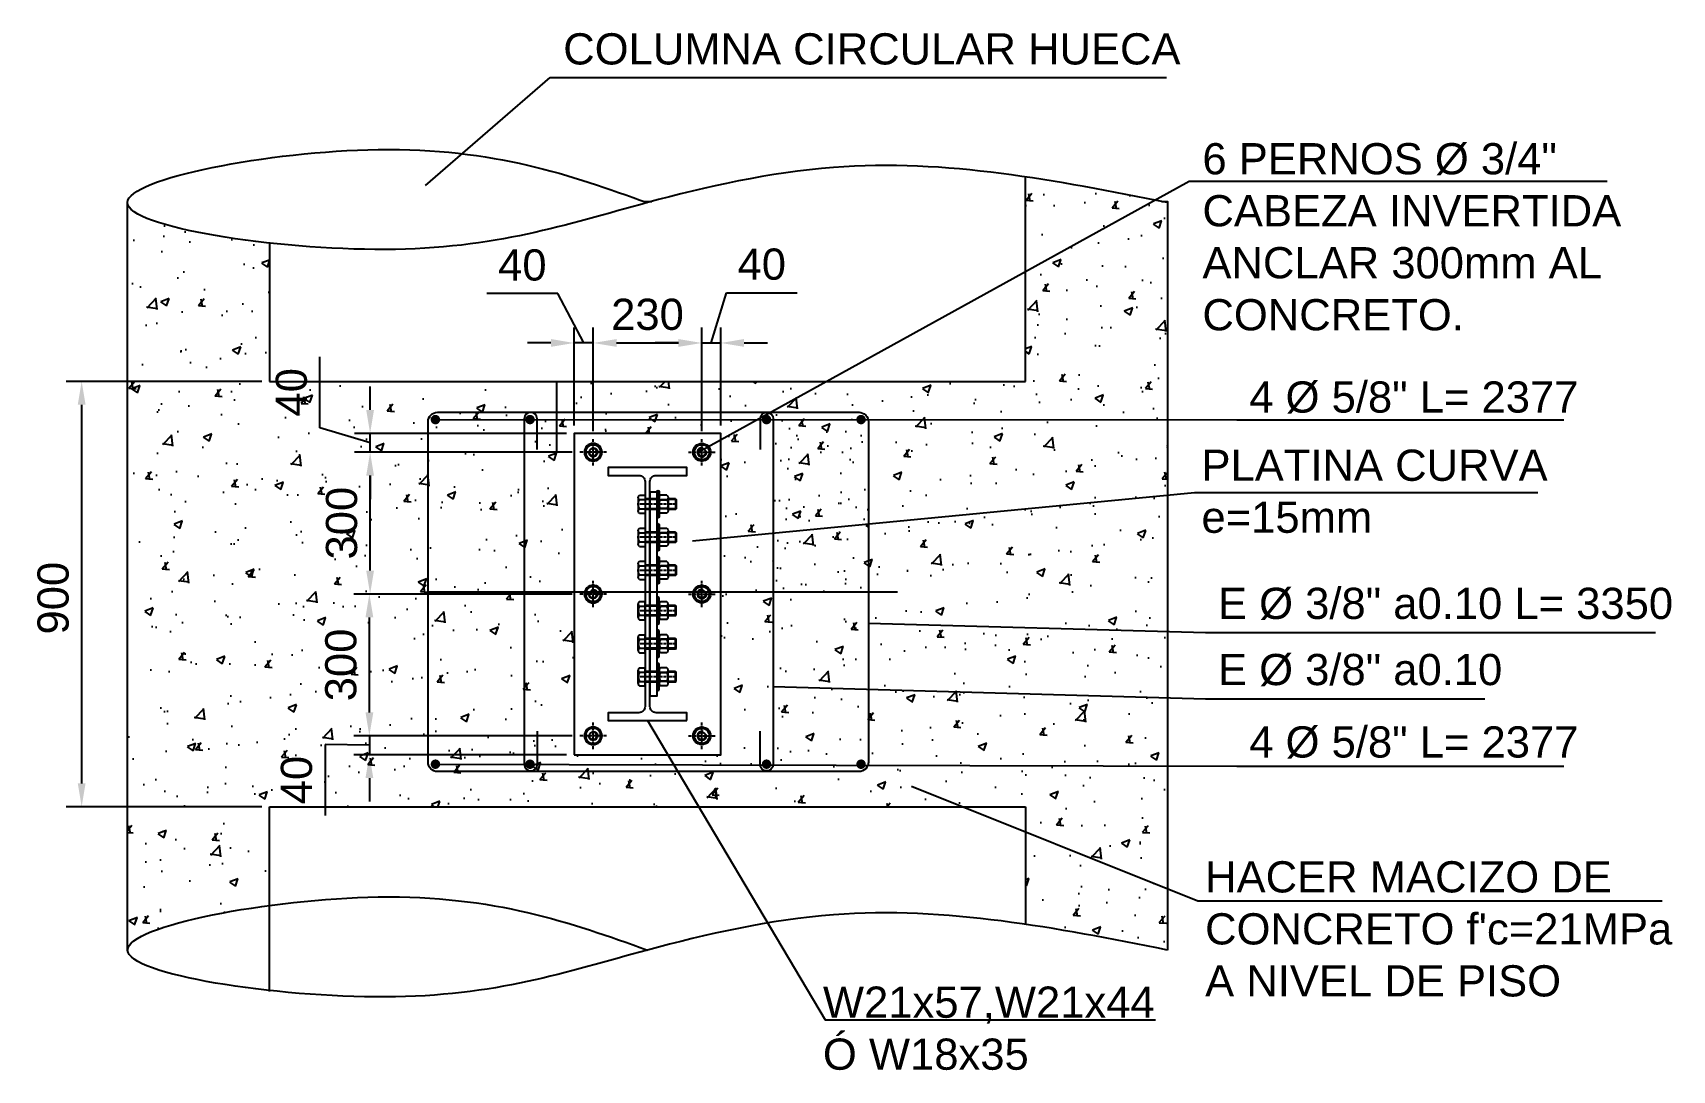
# Model space of a CAD drawing. Header units: millimetres. Extents: x 59135 to 3708801, y -250967 to 196121.
# Drawn here: x 3694731 to 3698199, y 169672 to 171867 of the extents above; entities that cross this region are included whole.
import ezdxf

# ---------------------------------------------------------------- set-up
doc = ezdxf.new("R2010")
doc.units = ezdxf.units.MM
doc.header["$LTSCALE"] = 5
doc.header["$PDMODE"] = 3
doc.linetypes.add('CENTER', pattern=[2, 1.25, -0.25, 0.25, -0.25])
doc.linetypes.add('HIDDEN', pattern=[0.375, 0.25, -0.125])
doc.layers.get('Defpoints').update_dxf_attribs({"color": 251})
for name, color, linetype in [('EE-6', 11, 'Continuous'), ('EE-ACHURADOS', 9, 'Continuous'), ('EE-CENTROS', 8, 'CENTER'), ('EE-COLUMNAS CONCRETO', 11, 'Continuous'), ('EE-COTAS', 1, 'Continuous'), ('EE-OCULTAS', 252, 'HIDDEN'), ('EE-OCULTO', 252, 'HIDDEN'), ('EE-PERNOS 3-4', 71, 'Continuous'), ('EE-PERNOS 7-8', 52, 'Continuous'), ('EE-PLATINA 1-2', 121, 'Continuous'), ('EE-PLATINA 15', 141, 'Continuous'), ('EE-REFUERZO', 210, 'Continuous'), ('EE-W21x57', 190, 'Continuous')]:
    doc.layers.add(name, color=color, linetype=linetype)
doc.styles.add('ARIAL EE', font='arial.ttf')
doc.dimstyles.new('EE 1_STANDAR', dxfattribs={"dimtxt": 2, "dimasz": 1.5, "dimexe": 1, "dimexo": 0.5, "dimgap": 0.8, "dimtad": 1, "dimdec": 0, "dimdsep": 46, "dimtxsty": 'ARIAL EE', "dimcen": 0.09, "dimclrd": 256, "dimclre": 256, "dimclrt": 2, "dimadec": 0, "dimazin": 0, "dimtfac": 1, "dimtdec": 0, "dimtofl": 0, "dimtmove": 1, "dimatfit": 2, "dimfxl": 1, "dimtolj": 1, "dimlwd": -1, "dimlwe": -1, "dimarcsym": 1})

msp = doc.modelspace()

# ---------------------------------------------------------------- texts
at = {"layer": 'EE-COTAS', "color": 2, "char_height": 66, "style": 'ARIAL EE'}
for s, insert, width, attachment_point in [('COLUMNA CIRCULAR HUECA', (3695852.9, 171799.2), 1363.666, 7), ('6 PERNOS %%C 3/4" CABEZA INVERTIDA \\PANCLAR 300mm AL CONCRETO.', (3697205.4, 171236.7), 971.158, 7), ('4 %%C 5/8" L= 2377', (3697304.5, 171061.1), 739.471, 7), ('PLATINA CURVA e=15mm', (3697203.4, 170808.3), 737.96, 7), ('E %%C 3/8" a0.10 L= 3350', (3697238.3, 170624.5), 961.42, 7), ('E %%C 3/8" a0.10', (3697238.3, 170484.5), 816.439, 7), ('4 %%C 5/8" L= 2377', (3697304.5, 170399.8), 719.171, 1), ("HACER MACIZO DE CONCRETO f'c=21MPa A NIVEL DE PISO", (3697211.1, 169827.4), 1011.997, 7), ('W21x57,W21x44 Ó W18x35', (3696402.4, 169672.3), 716.345, 7)]:
    msp.add_mtext(s, dxfattribs=dict(at, insert=insert, width=width, attachment_point=attachment_point))

# ---------------------------------------------------------------- blocks, each defined once
blk = doc.blocks.new('WF 21x57')
blk.add_lwpolyline([(83, 0), (83, 16.5), (18.15, 16.5, -0.4142136), (5.15, 29.5), (5.15, 505.5, -0.4142136), (18.15, 518.5), (83, 518.5), (83, 535), (-83, 535), (-83, 518.5), (-18.15, 518.5, -0.4142136), (-5.15, 505.5), (-5.15, 29.5, -0.4142136), (-18.15, 16.5), (-83, 16.5), (-83, 0)], format="xyb", close=True)
blk = doc.blocks.new('T-3-4')
blk.add_lwpolyline([(-9.2, 15.9), (-18.3, 0), (-9.2, -15.9), (9.2, -15.9), (18.3, 0), (9.2, 15.9)], close=True)
for radius in [18.7, 15.9, 8.02]:
    blk.add_circle((0, 0), radius)
blk.add_arc((0, 0), 9.52, 75, 15)
at = {"layer": 'EE-CENTROS'}
for p, q in [((-28, 0), (28, 0)), ((0, -28), (0, 28))]:
    blk.add_line(p, q, dxfattribs=at)
blk = doc.blocks.new('*D1807')
at = {"layer": 'Defpoints', "color": 0, "transparency": 16777216}
for p in [(3695442.7, 170679.7), (3695888.2, 170679.7), (3695888.2, 170379.7)]:
    blk.add_point(p, dxfattribs=at)
at = {"layer": 'EE-COTAS', "transparency": 16777216}
for p, q in [((3695871.7, 170679.7), (3695409.7, 170679.7)), ((3695442.7, 170429.2), (3695442.7, 170630.2)), ((3695871.7, 170379.7), (3695409.7, 170379.7))]:
    blk.add_line(p, q, dxfattribs=at)
for points in [[(3695434.5, 170630.2), (3695451, 170630.2), (3695442.7, 170679.7)], [(3695434.5, 170429.2), (3695451, 170429.2), (3695442.7, 170379.7)]]:
    blk.add_solid(points, dxfattribs=at)
at = {"layer": 'EE-COTAS', "color": 2, "transparency": 16777216, "insert": (3695382.6, 170529.7), "char_height": 66, "attachment_point": 5, "rotation": 90, "style": 'ARIAL EE'}
blk.add_mtext('\\A1;300', dxfattribs=at)
blk = doc.blocks.new('*D1808')
at = {"layer": 'Defpoints', "color": 0, "transparency": 16777216}
for p in [(3695444.3, 170979.7), (3695888.2, 170979.7), (3695888.2, 170679.7)]:
    blk.add_point(p, dxfattribs=at)
at = {"layer": 'EE-COTAS', "transparency": 16777216}
for p, q in [((3695871.7, 170979.7), (3695411.3, 170979.7)), ((3695444.3, 170729.2), (3695444.3, 170930.2)), ((3695871.7, 170679.7), (3695411.3, 170679.7))]:
    blk.add_line(p, q, dxfattribs=at)
for points in [[(3695436, 170930.2), (3695452.5, 170930.2), (3695444.3, 170979.7)], [(3695436, 170729.2), (3695452.5, 170729.2), (3695444.3, 170679.7)]]:
    blk.add_solid(points, dxfattribs=at)
at = {"layer": 'EE-COTAS', "color": 2, "transparency": 16777216, "insert": (3695384.2, 170829.7), "char_height": 66, "attachment_point": 5, "rotation": 90, "style": 'ARIAL EE'}
blk.add_mtext('\\A1;300', dxfattribs=at)
blk = doc.blocks.new('*D1809')
at = {"layer": 'Defpoints', "color": 0, "transparency": 16777216}
for p in [(3695444.3, 171019.7), (3695876.2, 171019.7), (3695888.2, 170979.7)]:
    blk.add_point(p, dxfattribs=at)
at = {"layer": 'EE-COTAS', "transparency": 16777216}
for p, q in [((3695338, 171031.6), (3695338, 171181.4)), ((3695444.3, 171069.2), (3695444.3, 171118.7)), ((3695444.3, 170999.7), (3695338, 171031.6)), ((3695859.7, 171019.7), (3695411.3, 171019.7)), ((3695444.3, 170979.7), (3695444.3, 171019.7)), ((3695871.7, 170979.7), (3695411.3, 170979.7)), ((3695444.3, 170930.2), (3695444.3, 170880.7))]:
    blk.add_line(p, q, dxfattribs=at)
for points in [[(3695436, 171069.2), (3695452.5, 171069.2), (3695444.3, 171019.7)], [(3695436, 170930.2), (3695452.5, 170930.2), (3695444.3, 170979.7)]]:
    blk.add_solid(points, dxfattribs=at)
at = {"layer": 'EE-COTAS', "color": 2, "transparency": 16777216, "insert": (3695277.9, 171106.5), "char_height": 66, "attachment_point": 5, "rotation": 90, "style": 'ARIAL EE'}
blk.add_mtext('\\A1;40', dxfattribs=at)
blk = doc.blocks.new('*D1810')
at = {"layer": 'Defpoints', "color": 0, "transparency": 16777216}
for p in [(3696146.2, 171210.9), (3695916.2, 171007.7), (3696146.2, 171007.7)]:
    blk.add_point(p, dxfattribs=at)
at = {"layer": 'EE-COTAS', "transparency": 16777216}
for p, q in [((3695916.2, 171024.2), (3695916.2, 171243.9)), ((3696146.2, 171024.2), (3696146.2, 171243.9)), ((3695965.7, 171210.9), (3696096.7, 171210.9))]:
    blk.add_line(p, q, dxfattribs=at)
for points in [[(3695965.7, 171219.2), (3695965.7, 171202.7), (3695916.2, 171210.9)], [(3696096.7, 171219.2), (3696096.7, 171202.7), (3696146.2, 171210.9)]]:
    blk.add_solid(points, dxfattribs=at)
at = {"layer": 'EE-COTAS', "color": 2, "transparency": 16777216, "insert": (3696031.2, 171271.1), "char_height": 66, "attachment_point": 5, "style": 'ARIAL EE'}
blk.add_mtext('\\A1;230', dxfattribs=at)
blk = doc.blocks.new('*D1811')
at = {"layer": 'Defpoints', "color": 0, "transparency": 16777216}
for p in [(3696186.2, 171210.9), (3696186.2, 171019.7), (3696146.2, 171007.7)]:
    blk.add_point(p, dxfattribs=at)
at = {"layer": 'EE-COTAS', "transparency": 16777216}
for p, q in [((3696166.2, 171210.9), (3696198.1, 171317.2)), ((3696198.1, 171317.2), (3696347.9, 171317.2)), ((3696146.2, 171024.2), (3696146.2, 171243.9)), ((3696186.2, 171036.2), (3696186.2, 171243.9)), ((3696096.7, 171210.9), (3696047.2, 171210.9)), ((3696146.2, 171210.9), (3696186.2, 171210.9)), ((3696235.7, 171210.9), (3696285.2, 171210.9))]:
    blk.add_line(p, q, dxfattribs=at)
for points in [[(3696096.7, 171219.2), (3696096.7, 171202.7), (3696146.2, 171210.9)], [(3696235.7, 171219.2), (3696235.7, 171202.7), (3696186.2, 171210.9)]]:
    blk.add_solid(points, dxfattribs=at)
at = {"layer": 'EE-COTAS', "color": 2, "transparency": 16777216, "insert": (3696273, 171377.3), "char_height": 66, "attachment_point": 5, "style": 'ARIAL EE'}
blk.add_mtext('\\A1;40', dxfattribs=at)
blk = doc.blocks.new('*D1812')
at = {"layer": 'Defpoints', "color": 0, "transparency": 16777216}
for p in [(3695876.2, 171210.9), (3695876.2, 171019.7), (3695916.2, 171007.7)]:
    blk.add_point(p, dxfattribs=at)
at = {"layer": 'EE-COTAS', "transparency": 16777216}
for p, q in [((3695841.3, 171315.4), (3695691.5, 171315.4)), ((3695896.2, 171210.9), (3695841.3, 171315.4)), ((3695876.2, 171036.2), (3695876.2, 171243.9)), ((3695916.2, 171024.2), (3695916.2, 171243.9)), ((3695826.7, 171210.9), (3695777.2, 171210.9)), ((3695916.2, 171210.9), (3695876.2, 171210.9)), ((3695965.7, 171210.9), (3696015.2, 171210.9))]:
    blk.add_line(p, q, dxfattribs=at)
for points in [[(3695826.7, 171219.2), (3695826.7, 171202.7), (3695876.2, 171210.9)], [(3695965.7, 171219.2), (3695965.7, 171202.7), (3695916.2, 171210.9)]]:
    blk.add_solid(points, dxfattribs=at)
at = {"layer": 'EE-COTAS', "color": 2, "transparency": 16777216, "insert": (3695766.4, 171375.5), "char_height": 66, "attachment_point": 5, "style": 'ARIAL EE'}
blk.add_mtext('\\A1;40', dxfattribs=at)
blk = doc.blocks.new('*D1813')
at = {"layer": 'Defpoints', "color": 0, "transparency": 16777216}
for p in [(3695888.2, 170379.7), (3695442.7, 170339.7), (3695876.2, 170339.7)]:
    blk.add_point(p, dxfattribs=at)
at = {"layer": 'EE-COTAS', "transparency": 16777216}
for p, q in [((3695442.7, 170429.2), (3695442.7, 170478.7)), ((3695442.7, 170359.7), (3695348.9, 170361.1)), ((3695348.9, 170361.1), (3695348.9, 170211.3)), ((3695871.7, 170379.7), (3695409.7, 170379.7)), ((3695442.7, 170379.7), (3695442.7, 170339.7)), ((3695859.7, 170339.7), (3695409.7, 170339.7)), ((3695442.7, 170290.2), (3695442.7, 170240.7))]:
    blk.add_line(p, q, dxfattribs=at)
for points in [[(3695434.5, 170429.2), (3695451, 170429.2), (3695442.7, 170379.7)], [(3695434.5, 170290.2), (3695451, 170290.2), (3695442.7, 170339.7)]]:
    blk.add_solid(points, dxfattribs=at)
at = {"layer": 'EE-COTAS', "color": 2, "transparency": 16777216, "insert": (3695288.8, 170286.2), "char_height": 66, "attachment_point": 5, "rotation": 90, "style": 'ARIAL EE'}
blk.add_mtext('\\A1;40', dxfattribs=at)
blk = doc.blocks.new('*U1738')
for p, q in [((-19.2, 37), (-19.2, 25.3)), ((-14.4, 40), (14.4, 40)), ((-9.6, 37), (-9.6, 25.3)), ((9.6, 37), (9.6, 25.3)), ((19.2, 37), (19.2, 25.3)), ((-26.6, 0), (26.6, 0)), ((-19.2, 25.3), (19.2, 25.3)), ((-11.1, 0), (-11.1, 25.3)), ((11.1, 0), (11.1, 25.3)), ((-28.6, -2.4), (-28.6, -2)), ((-26.6, -4.4), (26.6, -4.4)), ((-18.9, -20.5), (-18.9, -7.3)), ((-14.1, -23.4), (14.1, -23.4)), ((-11.1, -38.8), (-11.1, -23.4)), ((-9.4, -7.3), (-9.4, -20.5)), ((-9.4, -20.5), (-9.4, -9)), ((9.4, -7.3), (9.4, -20.5)), ((9.4, -20.5), (9.4, -9)), ((11.1, -38.8), (11.1, -23.4)), ((18.9, -20.5), (18.9, -7.3)), ((28.6, -2.4), (28.6, -2)), ((-11.1, -38.8), (-9.6, -40.3)), ((-11.1, -38.8), (11.1, -38.8)), ((-9.6, -40.3), (9.6, -40.3)), ((11.1, -38.8), (9.6, -40.3))]:
    blk.add_line(p, q)
for centre, radius, start, end in [((-14.4, 34.6), 5.36, 26.1162, 153.8838), ((0, 23), 16.9, 55.3723, 124.6277), ((14.4, 34.6), 5.36, 26.1162, 153.8838), ((-26.6, -2), 2, 90, 180), ((26.6, -2), 2, 0, 90), ((-26.6, -2.4), 2, 180, 270), ((-14.1, -9.6), 5.25, 26.1162, 153.8838), ((-14.1, -18.2), 5.25, 206.1162, 333.8838), ((0, -21), 16.6, 55.3723, 124.6277), ((0, -6.8), 16.6, 235.3723, 304.6277), ((14.1, -9.6), 5.25, 26.1162, 153.8838), ((14.1, -18.2), 5.25, 206.1162, 333.8838), ((26.6, -2.4), 2, 270, 0)]:
    blk.add_arc(centre, radius, start, end)
at = {"layer": 'EE-CENTROS'}
blk.add_line((0, -40.3), (0, 40), dxfattribs=at)
at = {"layer": 'EE-OCULTAS'}
for p, q in [((-9.6, 0), (-9.6, 25.3)), ((9.6, 0), (9.6, 25.3)), ((-9.6, -40.3), (-9.6, -23.4)), ((9.6, -40.3), (9.6, -23.4))]:
    blk.add_line(p, q, dxfattribs=at)
blk = doc.blocks.new('*D1932')
at = {"layer": 'Defpoints', "color": 0, "transparency": 16777216}
for p in [(3695231.3, 171129.7), (3694833.9, 170229.7), (3695231.3, 170229.7)]:
    blk.add_point(p, dxfattribs=at)
at = {"layer": 'EE-COTAS', "transparency": 16777216}
for p, q in [((3695214.8, 171129.7), (3694800.9, 171129.7)), ((3694833.9, 171080.2), (3694833.9, 170279.2)), ((3695214.8, 170229.7), (3694800.9, 170229.7))]:
    blk.add_line(p, q, dxfattribs=at)
for points in [[(3694825.7, 171080.2), (3694842.2, 171080.2), (3694833.9, 171129.7)], [(3694825.7, 170279.2), (3694842.2, 170279.2), (3694833.9, 170229.7)]]:
    blk.add_solid(points, dxfattribs=at)
at = {"layer": 'EE-COTAS', "color": 2, "transparency": 16777216, "insert": (3694773.8, 170671), "char_height": 66, "attachment_point": 5, "rotation": 90, "style": 'ARIAL EE'}
blk.add_mtext('\\A1;900', dxfattribs=at)

# ---------------------------------------------------------------- dimensions: what is measured, and where the dimension line sits
at = {"layer": 'EE-COTAS'}
for base, p1, p2, angle, picture, middle, dimtype in [((3695876.2, 171210.9), (3695916.2, 171007.7), (3695876.2, 171019.7), 180, '*D1812', (3695814.9, 171315.4), 160), ((3694833.9, 170229.7), (3695231.3, 171129.7), (3695231.3, 170229.7), 270, '*D1932', (3694833.9, 170671), 161), ((3695442.7, 170339.7), (3695888.2, 170379.7), (3695876.2, 170339.7), 270, '*D1813', (3695348.9, 170334.7), 160)]:
    dim = msp.add_linear_dim(base=base, p1=p1, p2=p2, angle=angle, dimstyle='EE 1_STANDAR', dxfattribs=at)
    dim.commit()
    dim.dimension.update_dxf_attribs({"geometry": picture, "text_midpoint": middle, "dimtype": dimtype})
for base, p1, p2, picture, middle in [((3696186.2, 171210.9), (3696146.2, 171007.7), (3696186.2, 171019.7), '*D1811', (3696224.5, 171377.3)), ((3696146.2, 171210.9), (3695916.2, 171007.7), (3696146.2, 171007.7), '*D1810', (3696031.2, 171271.1))]:
    dim = msp.add_linear_dim(base=base, p1=p1, p2=p2, dimstyle='EE 1_STANDAR', dxfattribs=at)
    dim.commit()
    dim.dimension.update_dxf_attribs({"geometry": picture, "text_midpoint": middle})
for base, p1, p2, picture, middle in [((3695444.3, 171019.7), (3695888.2, 170979.7), (3695876.2, 171019.7), '*D1809', (3695277.9, 171058)), ((3695444.3, 170979.7), (3695888.2, 170679.7), (3695888.2, 170979.7), '*D1808', (3695384.2, 170829.7)), ((3695442.7, 170679.7), (3695888.2, 170379.7), (3695888.2, 170679.7), '*D1807', (3695382.6, 170529.7))]:
    dim = msp.add_linear_dim(base=base, p1=p1, p2=p2, angle=90, dimstyle='EE 1_STANDAR', dxfattribs=at)
    dim.commit()
    dim.dimension.update_dxf_attribs({"geometry": picture, "text_midpoint": middle})

# ---------------------------------------------------------------- hatches: boundary and pattern name
at = {"layer": 'EE-ACHURADOS'}
h = msp.add_hatch(dxfattribs=at)
h.set_pattern_fill('AR-CONC', color=256)
h.set_pattern_definition([(50, (1366981.6, -14884.61), (182.184669, -15.939086), [19.05, -209.55]), (355, (1366981.6, -14884.61), (-35.243421, 191.056845), [15.24, -167.640584]), (100.451445, (1366996.79, -14885.94), (146.941247, 175.117752), [16.190009, -178.090245]), (46.1842, (1366981.6, -14833.81), (271.07904, -42.042328), [28.575, -314.325]), (96.635558, (1367004.2, -14837.32), (237.404134, 247.426125), [24.285023, -267.135608]), (351.184151, (1366981.6, -14833.8), (237.404134, 247.426125), [22.859967, -251.459732]), (21, (1367007, -14846.51), (151.614391, -102.265198), [19.05, -209.55]), (326, (1367007, -14846.51), (61.802028, 184.187966), [15.24, -167.64]), (71.451445, (1367019.64, -14855.03), (213.416419, 81.922769), [16.190009, -178.089938]), (37.5, (1366981.603, -14884.61), (3.0886033, 84.5550389), [0, -165.608, 0, -170.18, 0, -168.275]), (7.5, (1366981.6, -14884.61), (66.8196625, 100.1805748), [0, -97.028, 0, -161.798, 0, -64.135]), (327.5, (1366924.96, -14884.61), (135.5905952, -5.728744), [0, -63.5, 0, -198.12, 0, -262.89]), (317.5, (1366899.56, -14884.61), (148.1291814, 25.426491), [0, -82.55, 0, -131.572, 0, -186.69])])
edge = h.paths.add_edge_path()
edge.add_line((3696831.2, 170229.7), (3696831.2, 169981))
edge.add_spline(control_points=[(3696831.2, 169981), (3696931.5, 169966.2), (3697031.3, 169946.4), (3697131.2, 169926.6)], knot_values=[0, 0, 0, 0, 303.302887, 303.302887, 303.302887, 303.302887], degree=3, periodic=0)
edge.add_line((3697131.2, 169926.6), (3697131.2, 171507.9))
edge.add_spline(control_points=[(3697131, 171507.9), (3697126.9, 171508.8), (3697122.7, 171509.6), (3697118.6, 171510.4)], knot_values=[0, 0, 0, 0, 12.529921, 12.529921, 12.529921, 12.529921], degree=3, periodic=0)
edge.add_spline(control_points=[(3697118.6, 171510.4), (3697022.9, 171529.3), (3696927.3, 171548.1), (3696831.2, 171562.2)], knot_values=[12.529921, 12.529921, 12.529921, 12.529921, 303.072914, 303.072914, 303.072914, 303.072914], degree=3, periodic=0)
edge.add_line((3696831.2, 171562.2), (3696831.2, 171129.7))
edge.add_line((3696831.2, 171129.7), (3695231.3, 171129.7))
edge.add_line((3695231.3, 171129.7), (3695231.3, 171422.3))
edge.add_spline(control_points=[(3695231.3, 171422.3), (3695074, 171439.5), (3694937.5, 171471.2), (3694931.2, 171505.4)], knot_values=[1860.051054, 1860.051054, 1860.051054, 1860.051054, 2219.923929, 2219.923929, 2219.923929, 2219.923929], degree=3, periodic=0)
edge.add_line((3694931.2, 171505.2), (3694931.2, 169927.8))
edge.add_spline(control_points=[(3694931.2, 169926.6), (3694931.3, 169961.8), (3695070.4, 169999.4), (3695231.3, 170020.9)], knot_values=[2228.657744, 2228.657744, 2228.657744, 2228.657744, 2596.815264, 2596.815264, 2596.815264, 2596.815264], degree=3, periodic=0)
edge.add_line((3695231.3, 170020.9), (3695231.3, 170229.7))
edge.add_line((3695231.3, 170229.7), (3696831.2, 170229.7))
h.paths.add_polyline_path([(3695876.2, 171019.7), (3696186.2, 171019.7), (3696186.2, 170339.7), (3695876.2, 170339.7)], flags=16)
h.paths.add_polyline_path([(3695934.9, 170679.2), (3695934.6, 170679.7), (3695925.1, 170663.3, 0.267949)], flags=0)
h.paths.add_polyline_path([(3695900.4, 170679.7, -1), (3695932.1, 170679.7, -1)], flags=0)
h.paths.add_polyline_path([(3695924.3, 170679.7), (3695925.8, 170679.7, 0.414214), (3695916.2, 170689.3), (3695916.2, 170687.8, -0.414214)], flags=0)
h.paths.add_polyline_path([(3695934.9, 170379.2), (3695934.6, 170379.7), (3695925.1, 170363.3, 0.267949)], flags=0)
h.paths.add_polyline_path([(3695900.4, 170379.7, -1), (3695932.1, 170379.7, -1)], flags=0)
h.paths.add_polyline_path([(3695924.3, 170379.7), (3695925.8, 170379.7, 0.414214), (3695916.2, 170389.3), (3695916.2, 170387.8, -0.414214)], flags=0)
h.paths.add_polyline_path([(3695948.2, 170428.7), (3696013.1, 170428.7, 0.414214), (3696026.1, 170441.7), (3696026.1, 170917.7, 0.414214), (3696013.1, 170930.7), (3695948.2, 170930.7), (3695948.2, 170947.2), (3696114.2, 170947.2), (3696114.2, 170930.7), (3696049.4, 170930.7, 0.414214), (3696036.4, 170917.7), (3696036.4, 170441.7, 0.414214), (3696049.4, 170428.7), (3696114.2, 170428.7), (3696114.2, 170412.2), (3695948.2, 170412.2)], flags=0)
h.paths.add_polyline_path([(3695934.9, 170979.2), (3695934.6, 170979.7), (3695925.1, 170963.3, 0.267949)], flags=0)
h.paths.add_polyline_path([(3695900.4, 170979.7, -1), (3695932.1, 170979.7, -1)], flags=0)
h.paths.add_polyline_path([(3695924.3, 170979.7), (3695925.8, 170979.7, 0.414214), (3695916.2, 170989.3), (3695916.2, 170987.8, -0.414214)], flags=0)
h.paths.add_polyline_path([(3696164.9, 170679.2), (3696164.6, 170679.7), (3696155.1, 170663.3, 0.267949)], flags=0)
h.paths.add_polyline_path([(3696130.4, 170679.7, -1), (3696162.1, 170679.7, -1)], flags=0)
h.paths.add_polyline_path([(3696138.2, 170679.7), (3696146.2, 170679.7), (3696146.2, 170687.8, 0.414214)], flags=0)
h.paths.add_polyline_path([(3696164.9, 170379.2), (3696164.6, 170379.7), (3696155.1, 170363.3, 0.267949)], flags=0)
h.paths.add_polyline_path([(3696130.4, 170379.7, -1), (3696162.1, 170379.7, -1)], flags=0)
h.paths.add_polyline_path([(3696138.2, 170379.7), (3696146.2, 170379.7), (3696146.2, 170387.8, 0.414214)], flags=0)
h.paths.add_polyline_path([(3696164.9, 170979.2), (3696164.6, 170979.7), (3696155.1, 170963.3, 0.267949)], flags=0)
h.paths.add_polyline_path([(3696130.4, 170979.7, -1), (3696162.1, 170979.7, -1)], flags=0)
h.paths.add_polyline_path([(3696138.2, 170979.7), (3696146.2, 170979.7), (3696146.2, 170987.8, 0.414214)], flags=0)
h.paths.add_polyline_path([(3695779.1, 170436.6), (3695779.1, 170623.4), (3695643.1, 170623.4), (3695643.1, 170436.6)], flags=24)
h.paths.add_polyline_path([(3695779.1, 170736.6), (3695779.1, 170923.4), (3695643.1, 170923.4), (3695643.1, 170736.6)], flags=24)
h = msp.add_hatch(dxfattribs=at)
h.set_pattern_fill('AR-CONC', color=256)
h.set_pattern_definition([(50, (1371990.07, -12081.79), (182.184669, -15.939086), [19.05, -209.55]), (355, (1371990.07, -12081.79), (-35.243421, 191.056845), [15.24, -167.640584]), (100.451445, (1372005.25, -12083.11), (146.941247, 175.117752), [16.190009, -178.090245]), (46.1842, (1371990.07, -12030.99), (271.07904, -42.042328), [28.575, -314.325]), (96.635558, (1372012.66, -12034.5), (237.404134, 247.426125), [24.285023, -267.135608]), (351.184151, (1371990.07, -12030.99), (237.404134, 247.426125), [22.859967, -251.459732]), (21, (1372015.47, -12043.69), (151.614391, -102.265198), [19.05, -209.55]), (326, (1372015.47, -12043.69), (61.802028, 184.187966), [15.24, -167.64]), (71.451445, (1372028.1, -12052.2), (213.416419, 81.922769), [16.190009, -178.089938]), (37.5, (1371990.07, -12081.786), (3.0886033, 84.5550389), [0, -165.608, 0, -170.18, 0, -168.275]), (7.5, (1371990.07, -12081.79), (66.8196625, 100.1805748), [0, -97.028, 0, -161.798, 0, -64.135]), (327.5, (1371933.43, -12081.786), (135.5905952, -5.728744), [0, -63.5, 0, -198.12, 0, -262.89]), (317.5, (1371908.03, -12081.79), (148.1291814, 25.426491), [0, -82.55, 0, -131.572, 0, -186.69])])
h.paths.add_polyline_path([(3696498.8, 171044.2, 0.414214), (3696478.8, 171064.2), (3696283.6, 171064.1, -0.414214), (3696297.3, 171050.4), (3696297.3, 170684.2), (3696498.8, 170684.2)])
h.paths.add_polyline_path([(3696478.1, 171048.8, -1), (3696488.1, 171048.8, -1)], flags=16)

# ---------------------------------------------------------------- linework, layer by layer
at = {"layer": 'EE-6', "const_width": 10}
for points in [[(3695577.5, 171048.8, 1), (3695587.5, 171048.8, 1)], [(3695787.6, 171048.8, -1), (3695777.6, 171048.8, -1)], [(3696288.1, 171048.8, -1), (3696278.1, 171048.8, -1)], [(3696488.1, 171048.8, -1), (3696478.1, 171048.8, -1)], [(3695577.5, 170319.7, -1), (3695587.5, 170319.7, -1)], [(3695787.6, 170319.7, 1), (3695777.6, 170319.7, 1)], [(3696288.1, 170319.7, 1), (3696278.1, 170319.7, 1)], [(3696488.1, 170319.7, 1), (3696478.1, 170319.7, 1)]]:
    msp.add_lwpolyline(points, format="xyb", close=True, dxfattribs=at)
at = {"layer": 'EE-COLUMNAS CONCRETO'}
for points in [[(3694931.2, 169926.6), (3694931.2, 171505.4)], [(3696024.1, 171510.4), (3696040.1, 171510.4)], [(3697118.6, 171510.4), (3697131.2, 171510.4), (3697131.2, 169926.6)]]:
    msp.add_lwpolyline(points, dxfattribs=at)
for points in [[(3697131, 171507.9), (3696424.5, 171582.3), (3696031, 171507.9), (3695476.2, 171408.7), (3694931, 171507.9), (3695461.1, 171620.1), (3696031, 171507.9)], [(3697131.2, 169926.6), (3696424.7, 170001), (3696031.2, 169926.6), (3695476.4, 169827.3), (3694931.2, 169926.6), (3695461.3, 170038.8), (3696031.2, 169926.6)]]:
    msp.add_spline(points, degree=3, dxfattribs=at)
at = {"layer": 'EE-COTAS'}
for p, q in [((3695839.4, 170979.7), (3695839.4, 171129.7)), ((3695566.8, 170684.2), (3696560, 170684.2))]:
    msp.add_line(p, q, dxfattribs=at)
for points in [[(3695797.7, 170985.5), (3695797.7, 171050.4, 1), (3695770.4, 171050.4), (3695770.4, 170319.5, 1), (3695798.3, 170319.5, 0.017171)], [(3696270, 170985.5), (3696270, 171050.4, -1), (3696297.3, 171050.4), (3696297.3, 170319.5, -1), (3696269.3, 170319.5, -0.017171)]]:
    msp.add_lwpolyline(points, format="xyb", dxfattribs=at)
for points in [[(3695798.3, 170319.5), (3695798.3, 170389.4)], [(3696269.3, 170319.5), (3696269.3, 170389.4)]]:
    msp.add_lwpolyline(points, dxfattribs=at)
at = {"layer": 'EE-OCULTO'}
for points in [[(3695231.3, 171422.3), (3695231.3, 171129.7), (3696831.2, 171129.7), (3696831.2, 171564.7)], [(3695231.3, 169838.5), (3695231.3, 170229.7), (3696831.2, 170229.7), (3696831.2, 169981)]]:
    msp.add_lwpolyline(points, dxfattribs=at)
at = {"layer": 'EE-PLATINA 1-2'}
msp.add_lwpolyline([(3696036.4, 170464.5), (3696051.4, 170464.5), (3696051.4, 170894.9), (3696036.4, 170894.9)], close=True, dxfattribs=at)
at = {"layer": 'EE-PLATINA 15'}
msp.add_lwpolyline([(3695876.2, 170339.7), (3696186.2, 170339.7), (3696186.2, 171019.7), (3695876.2, 171019.7)], close=True, dxfattribs=at)
at = {"layer": 'EE-REFUERZO'}
msp.add_lwpolyline([(3695586.8, 171064.2), (3696478.8, 171064.2, -0.414214), (3696498.8, 171044.2), (3696498.8, 170324.2, -0.414214), (3696478.8, 170304.2), (3695586.8, 170304.2, -0.414214), (3695566.8, 170324.2), (3695566.8, 171044.2, -0.414214), (3695586.8, 171064.2, -1)], format="xyb", dxfattribs=at)

# ---------------------------------------------------------------- block references
at = {"layer": 'EE-PERNOS 3-4', "xscale": -1}
for p in [(3695916.2, 170979.7), (3695916.2, 170679.7), (3695916.2, 170379.7)]:
    msp.add_blockref('T-3-4', p, dxfattribs=at)
at = {"layer": 'EE-PERNOS 3-4'}
for p in [(3696146.2, 170979.7), (3696146.2, 170679.7), (3696146.2, 170379.7)]:
    msp.add_blockref('T-3-4', p, dxfattribs=at)
at = {"layer": 'EE-PERNOS 7-8', "xscale": -1, "rotation": 90}
for p in [(3696051.4, 170869.8), (3696051.4, 170799.8), (3696051.4, 170729.8)]:
    msp.add_blockref('*U1738', p, dxfattribs=at)
at = {"layer": 'EE-PERNOS 7-8', "rotation": 90}
for p in [(3696051.4, 170644.5), (3696051.4, 170574.5), (3696051.4, 170504.5)]:
    msp.add_blockref('*U1738', p, dxfattribs=at)
at = {"layer": 'EE-W21x57'}
msp.add_blockref('WF 21x57', (3696031.2, 170412.2), dxfattribs=at)

msp.set_redraw_order([(e.dxf.handle, doc.entitydb.next_handle()) for e in msp.query("TEXT MTEXT ATTDEF DIMENSION ARC_DIMENSION")])  # texts and dimensions are drawn at this point

# ---------------------------------------------------------------- leaders
at = {"layer": 'EE-COTAS', "annotation_type": 0, "has_hookline": 1, "hookline_direction": 0}
for points, override, text_width in [([(3695561.5, 171544.3), (3695825, 171772.8), (3695826.5, 171772.8)], {"dimscale": 0, "dimgap": 0.8, "dimtad": 1}, 1301.9), ([(3696138.2, 170979.7), (3697177.5, 171553), (3697179, 171553)], {"dimscale": 0, "dimgap": 0.8, "dimtad": 1}, 881.9), ([(3695582.5, 171048.8), (3697278.1, 171048.1)], {"dimscale": 0, "dimgap": 0.8, "dimtad": 1, "dimldrblk": 'None'}, 691.2), ([(3696126.1, 170792.5), (3697188.5, 170894.3)], {"dimscale": 0, "dimgap": 0.8, "dimtad": 1}, 725.7), ([(3696498.8, 170618.2), (3697211.9, 170598.1)], {"dimscale": 0, "dimgap": 0.8, "dimtad": 1}, 951.5), ([(3696297.3, 170483.8), (3697211.9, 170458.1)], {"dimscale": 0, "dimgap": 0.8, "dimtad": 1}, 590), ([(3696031.2, 170412.2), (3696407.2, 169779.1), (3696408.7, 169779.1)], {"dimscale": 0, "dimgap": 0.8, "dimtad": 1}, 696.5), ([(3695582.5, 170319.7), (3697278.1, 170315.4)], {"dimscale": 0, "dimgap": 0.8, "dimtad": 1, "dimldrblk": 'None'}, 691.2), ([(3696589.7, 170272.9), (3697195.7, 170030.5), (3697197.2, 170030.5)], {"dimscale": 0, "dimgap": 0.8, "dimtad": 1}, 980)]:
    msp.add_leader(points, dimstyle='EE 1_STANDAR', override=override, dxfattribs=dict(at, text_width=text_width))

doc.saveas('drawing.dxf')
